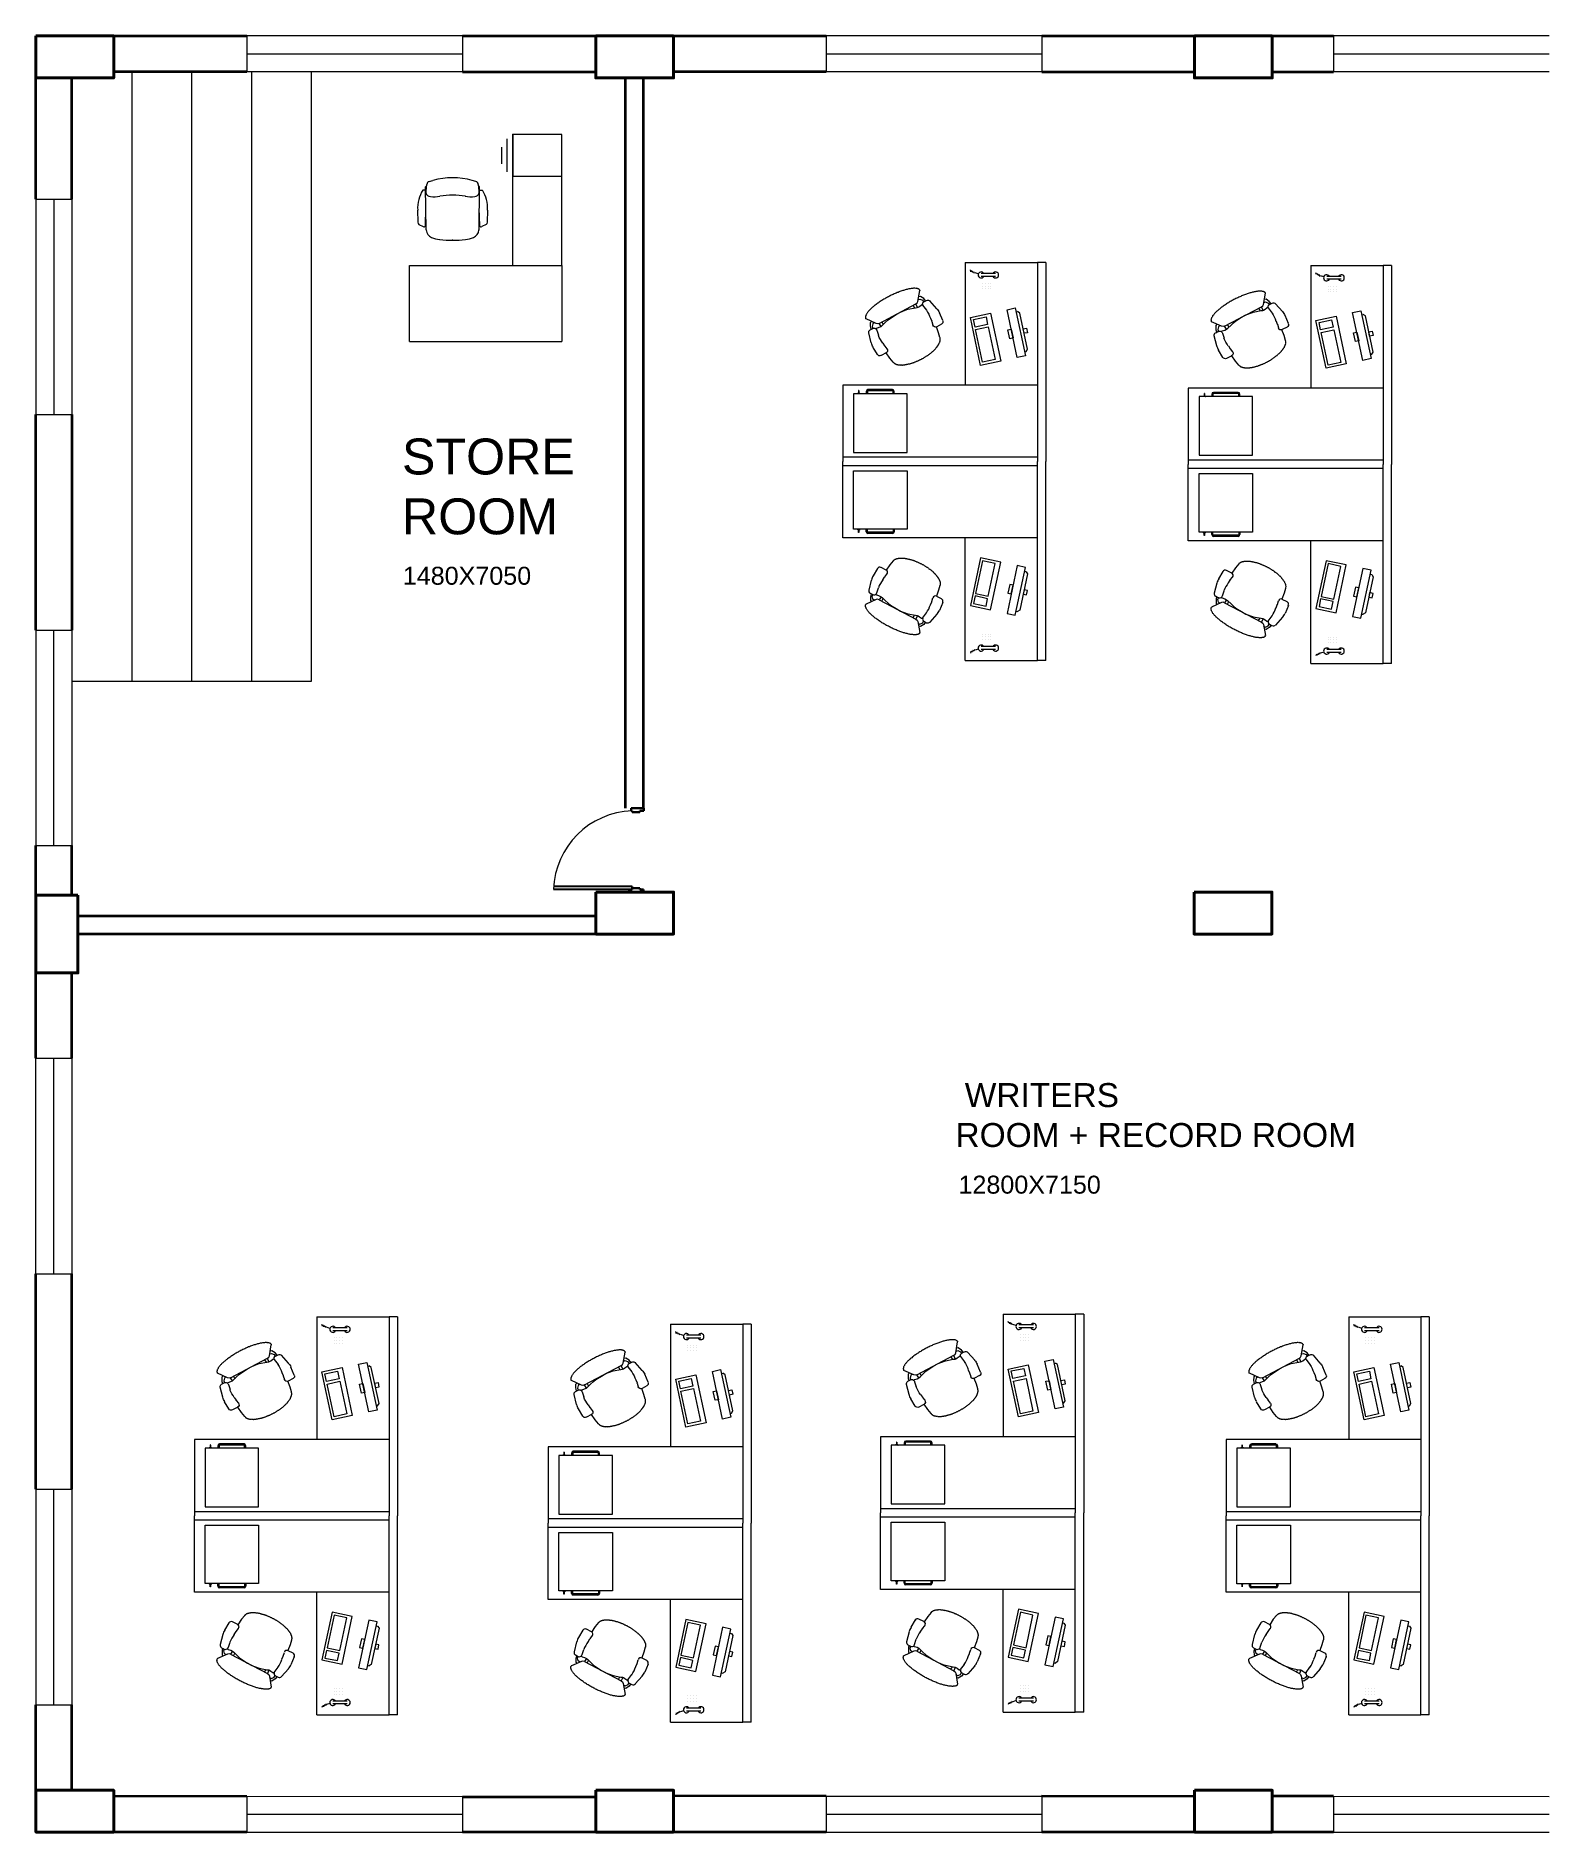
# Model space of a CAD drawing. Header units: millimetres. Extents: x 3079 to 579737, y 1565 to 1161826.
# Drawn here: x 73095 to 85732, y 183555 to 198555 of the extents above; entities that cross this region are included whole.
import ezdxf

# ---------------------------------------------------------------- set-up
doc = ezdxf.new("R2010")
doc.units = ezdxf.units.MM
for name, color, linetype, lineweight in [('1', 7, 'Continuous', 35), ('A_COL', 250, 'Continuous', 40), ('A_ELE1', 250, 'Continuous', 20), ('A_WIN-DOR', 250, 'Continuous', 30), ('IG-Area', 250, 'Continuous', 30), ('SILL', 251, 'Continuous', 18), ('WINDOW', 252, 'Continuous', 15)]:
    doc.layers.add(name, color=color, linetype=linetype, lineweight=lineweight)
doc.layers.add('FURNITURE', color=253, linetype='Continuous', lineweight=5, transparency=0.05)
doc.styles.get("Standard").update_dxf_attribs({"font": 'arial.ttf'})

msp = doc.modelspace()

# ---------------------------------------------------------------- texts
at = {"layer": 'IG-Area', "attachment_point": 1}
for s, insert, char_height in [('STORE \\PROOM', (76152, 195193), 300), ('1480X7050', (76159, 194122), 150), (' WRITERS \\PROOM + RECORD ROOM', (80775, 189810), 200), ('12800X7150', (80800, 189037), 150)]:
    msp.add_mtext_dynamic_manual_height_columns(s, width=38356.19, gutter_width=12.5, heights=[0], dxfattribs=dict(at, insert=insert, char_height=char_height))

# ---------------------------------------------------------------- blocks, each defined once
blk = doc.blocks.new('AP00XXXX$0$A$C53421247')
at = {"color": 0}
for p, q in [((73, 477), (80, 503)), ((80, 503), (99, 534)), ((82, 595), (83, 598)), ((82, 593), (82, 595)), ((140, 501), (82, 587)), ((83, 598), (85, 600)), ((85, 600), (87, 604)), ((87, 604), (90, 607)), ((90, 607), (92, 609)), ((92, 609), (95, 612)), ((95, 612), (99, 614)), ((113, 514), (95, 493)), ((99, 614), (103, 617)), ((99, 534), (115, 538)), ((103, 617), (106, 619)), ((106, 619), (111, 621)), ((111, 621), (115, 624)), ((127, 514), (113, 514)), ((115, 624), (120, 626)), ((120, 626), (126, 628)), ((126, 628), (132, 630)), ((134, 510), (127, 514)), ((132, 630), (137, 632)), ((137, 632), (144, 634)), ((151, 491), (140, 501)), ((144, 634), (149, 636)), ((149, 636), (157, 638)), ((157, 638), (163, 639)), ((163, 639), (170, 641)), ((170, 641), (178, 643)), ((178, 643), (186, 644)), ((186, 644), (194, 646)), ((194, 646), (202, 647)), ((202, 647), (210, 648)), ((210, 648), (219, 649)), ((219, 649), (227, 650)), ((227, 650), (236, 651)), ((236, 651), (245, 652)), ((245, 652), (254, 652)), ((254, 652), (263, 653)), ((263, 653), (273, 653)), ((273, 653), (282, 654)), ((282, 654), (292, 654)), ((292, 654), (302, 654)), ((302, 654), (311, 654)), ((311, 654), (321, 654)), ((321, 654), (331, 654)), ((331, 654), (341, 654)), ((341, 654), (351, 653)), ((351, 653), (361, 653)), ((361, 653), (371, 652)), ((371, 652), (381, 652)), ((381, 652), (390, 651)), ((390, 651), (401, 650)), ((401, 650), (410, 649)), ((410, 649), (420, 648)), ((420, 648), (430, 646)), ((430, 646), (439, 646)), ((439, 646), (449, 644)), ((449, 644), (458, 642)), ((458, 642), (468, 641)), ((468, 641), (477, 639)), ((477, 639), (486, 637)), ((486, 637), (495, 636)), ((495, 636), (504, 634)), ((504, 634), (513, 632)), ((513, 632), (520, 630)), ((520, 630), (529, 627)), ((529, 627), (537, 625)), ((537, 625), (545, 623)), ((545, 623), (552, 620)), ((552, 620), (559, 618)), ((559, 618), (566, 616)), ((566, 616), (573, 614)), ((573, 614), (580, 611)), ((576, 474), (643, 549)), ((580, 611), (586, 608)), ((586, 608), (592, 605)), ((592, 605), (597, 603)), ((597, 603), (603, 600)), ((603, 600), (608, 597)), ((618, 502), (606, 508)), ((608, 597), (613, 595)), ((613, 595), (617, 591)), ((617, 591), (621, 588)), ((633, 471), (618, 502)), ((621, 588), (625, 586)), ((625, 586), (629, 582)), ((629, 582), (632, 580)), ((632, 580), (635, 576)), ((635, 576), (637, 574)), ((637, 574), (639, 571)), ((639, 571), (641, 568)), ((641, 568), (642, 565)), ((642, 565), (643, 562)), ((643, 562), (644, 559)), ((644, 559), (645, 556)), ((645, 556), (645, 553)), ((7, 368), (36, 460)), ((90, 476), (63, 478)), ((95, 493), (93, 475)), ((113, 453), (100, 394)), ((120, 459), (111, 457)), ((123, 459), (120, 459)), ((145, 454), (123, 459)), ((160, 452), (145, 454)), ((165, 488), (151, 491)), ((168, 452), (160, 452)), ((166, 452), (165, 488)), ((550, 463), (165, 488)), ((184, 457), (168, 452)), ((255, 473), (184, 457)), ((195, 486), (192, 459)), ((264, 474), (255, 473)), ((327, 478), (264, 474)), ((373, 474), (327, 478)), ((434, 465), (373, 474)), ((461, 459), (434, 465)), ((496, 446), (461, 459)), ((529, 434), (496, 446)), ((520, 465), (518, 438)), ((545, 430), (529, 434)), ((545, 430), (550, 463)), ((564, 429), (545, 430)), ((550, 463), (564, 465)), ((564, 465), (576, 474)), ((588, 432), (564, 429)), ((585, 483), (591, 485)), ((591, 432), (588, 432)), ((591, 485), (604, 482)), ((597, 428), (591, 432)), ((595, 413), (600, 364)), ((604, 482), (620, 461)), ((620, 461), (621, 444)), ((650, 442), (623, 444)), ((636, 460), (633, 471)), ((638, 443), (636, 460)), ((690, 327), (673, 421)), ((2, 245), (0, 325)), ((26, 220), (76, 217)), ((83, 159), (80, 217)), ((97, 312), (98, 282)), ((98, 280), (103, 245)), ((588, 250), (580, 218)), ((593, 282), (588, 252)), ((590, 128), (600, 187)), ((602, 186), (655, 183)), ((682, 205), (691, 283)), ((90, 114), (83, 159)), ((90, 111), (90, 114)), ((90, 110), (90, 111)), ((91, 107), (90, 110)), ((92, 105), (91, 107)), ((92, 102), (92, 105)), ((93, 100), (92, 102)), ((94, 98), (93, 100)), ((95, 96), (94, 98)), ((96, 93), (95, 96)), ((97, 91), (96, 93)), ((99, 89), (97, 91)), ((100, 87), (99, 89)), ((101, 84), (100, 87)), ((103, 82), (101, 84)), ((105, 80), (103, 82)), ((107, 78), (105, 80)), ((109, 76), (107, 78)), ((111, 73), (109, 76)), ((113, 72), (111, 73)), ((116, 69), (113, 72)), ((118, 67), (116, 69)), ((120, 65), (118, 67)), ((123, 63), (120, 65)), ((125, 60), (123, 63)), ((128, 59), (125, 60)), ((132, 57), (128, 59)), ((135, 54), (132, 57)), ((138, 53), (135, 54)), ((141, 51), (138, 53)), ((144, 49), (141, 51)), ((148, 47), (144, 49)), ((151, 45), (148, 47)), ((155, 44), (151, 45)), ((158, 42), (155, 44)), ((162, 40), (158, 42)), ((165, 38), (162, 40)), ((169, 36), (165, 38)), ((173, 34), (169, 36)), ((178, 33), (173, 34)), ((182, 31), (178, 33)), ((186, 30), (182, 31)), ((190, 28), (186, 30)), ((194, 27), (190, 28)), ((199, 25), (194, 27)), ((204, 24), (199, 25)), ((207, 22), (204, 24)), ((212, 21), (207, 22)), ((217, 19), (212, 21)), ((221, 18), (217, 19)), ((226, 17), (221, 18)), ((231, 16), (226, 17)), ((236, 15), (231, 16)), ((241, 14), (236, 15)), ((246, 13), (241, 14)), ((250, 11), (246, 13)), ((256, 10), (250, 11)), ((261, 9), (256, 10)), ((266, 8), (261, 9)), ((271, 8), (266, 8)), ((276, 7), (271, 8)), ((281, 6), (276, 7)), ((287, 5), (281, 6)), ((291, 4), (287, 5)), ((297, 4), (291, 4)), ((302, 4), (297, 4)), ((307, 2), (302, 4)), ((313, 2), (307, 2)), ((318, 2), (313, 2)), ((323, 1), (318, 2)), ((328, 1), (323, 1)), ((334, 1), (328, 1)), ((339, 1), (334, 1)), ((344, 0), (339, 1)), ((350, 1), (344, 0)), ((356, 0), (350, 1)), ((360, 0), (356, 0)), ((366, 0), (360, 0)), ((371, 0), (366, 0)), ((376, 1), (371, 0)), ((382, 0), (376, 1)), ((387, 1), (382, 0)), ((392, 1), (387, 1)), ((397, 1), (392, 1)), ((402, 1), (397, 1)), ((407, 2), (402, 1)), ((412, 2), (407, 2)), ((417, 3), (412, 2)), ((423, 3), (417, 3)), ((427, 4), (423, 3)), ((432, 4), (427, 4)), ((437, 6), (432, 4)), ((442, 6), (437, 6)), ((447, 7), (442, 6)), ((451, 8), (447, 7)), ((455, 9), (451, 8)), ((460, 9), (455, 9)), ((465, 10), (460, 9)), ((469, 12), (465, 10)), ((474, 12), (469, 12)), ((478, 13), (474, 12)), ((482, 15), (478, 13)), ((486, 16), (482, 15)), ((490, 17), (486, 16)), ((494, 18), (490, 17)), ((498, 19), (494, 18)), ((502, 21), (498, 19)), ((506, 22), (502, 21)), ((510, 23), (506, 22)), ((514, 25), (510, 23)), ((517, 27), (514, 25)), ((520, 28), (517, 27)), ((524, 30), (520, 28)), ((528, 31), (524, 30)), ((530, 33), (528, 31)), ((533, 35), (530, 33)), ((537, 36), (533, 35)), ((539, 38), (537, 36)), ((542, 40), (539, 38)), ((545, 42), (542, 40)), ((547, 43), (545, 42)), ((550, 46), (547, 43)), ((552, 47), (550, 46)), ((555, 49), (552, 47)), ((557, 51), (555, 49)), ((559, 53), (557, 51)), ((561, 55), (559, 53)), ((563, 57), (561, 55)), ((565, 59), (563, 57)), ((567, 61), (565, 59)), ((568, 63), (567, 61)), ((569, 65), (568, 63)), ((571, 67), (569, 65)), ((572, 70), (571, 67)), ((573, 71), (572, 70)), ((574, 74), (573, 71)), ((575, 76), (574, 74)), ((576, 78), (575, 76)), ((577, 81), (576, 78)), ((577, 82), (590, 128)), ((577, 82), (577, 81))]:
    blk.add_line(p, q, dxfattribs=at)
for centre, radius, start, end in [((88, 591), 6.35, 164.3929, 214.029), ((638, 553), 6.35, 318.2555, 357.1149), ((153, 324), 152, 163.1174, 179.4456), ((60, 452), 25.4, 85.1777, 163.418), ((87, 451), 25.4, 6.3757, 85.1777), ((446, 342), 350, 171.2066, 184.7536), ((251, 353), 350, 348.2663, 1.8132), ((620, 418), 25.4, 85.208, 169.2349), ((620, 418), 25.4, 169.2349, 190.8913), ((648, 417), 25.4, 9.9024, 85.208), ((28, 245), 25.4, 180.1777, 266.5099), ((78, 242), 25.4, 266.5099, 4.8356), ((124, 283), 25.4, 182.6801, 187.8199), ((604, 212), 25.4, 165.2, 266.5099), ((563, 256), 25.4, 345.2, 350.3398), ((657, 209), 25.4, 266.5099, 353.5743), ((539, 300), 152, 353.5743, 9.9024)]:
    blk.add_arc(centre, radius, start, end, dxfattribs=at)

# ---------------------------------------------------------------- linework, layer by layer
at = {"layer": '1'}
for p, q in [((73095, 197193), (73095, 198555)), ((73745, 198555), (74857, 198555)), ((76657, 198555), (79695, 198555)), ((81495, 198555), (83932, 198555)), ((73395, 197193), (73395, 198205)), ((74857, 198255), (73745, 198255)), ((76657, 198255), (77770, 198255)), ((78020, 192105), (78020, 198205)), ((78170, 192105), (78170, 198205)), ((79695, 198255), (78420, 198255)), ((81495, 198255), (82770, 198255)), ((83420, 198255), (83932, 198255)), ((73095, 193593), (73095, 195393)), ((73395, 195393), (73395, 193593)), ((73095, 190018), (73095, 191793)), ((73395, 191380), (73395, 191793)), ((77770, 191205), (73445, 191205)), ((77770, 191055), (73445, 191055)), ((83093, 191055), (83095, 191055)), ((83093, 191055), (83093, 191055)), ((73395, 190018), (73395, 190730)), ((73095, 186418), (73095, 188218)), ((73395, 186418), (73395, 188218)), ((73095, 183555), (73095, 184618)), ((73395, 183905), (73395, 184618)), ((74857, 183852), (73745, 183854)), ((77770, 183846), (76657, 183848)), ((79695, 183855), (78420, 183858)), ((82769, 183853), (81494, 183855)), ((83932, 183855), (83420, 183856)), ((74857, 183555), (73095, 183555)), ((79695, 183555), (76657, 183555)), ((83932, 183555), (81495, 183555))]:
    msp.add_line(p, q, dxfattribs=at)
at = {"layer": 'A_COL'}
for points in [[(73095, 198555), (73095, 198205), (73745, 198205), (73745, 198555)], [(77770, 198555), (77770, 198205), (78420, 198205), (78420, 198555)], [(82770, 198555), (82770, 198205), (83420, 198205), (83420, 198555)], [(77770, 191405), (77770, 191055), (78420, 191055), (78420, 191405)], [(82768, 191405), (82768, 191055), (83418, 191055), (83418, 191405)], [(73445, 191380), (73095, 191380), (73095, 190730), (73445, 190730)], [(73095, 183905), (73095, 183555), (73745, 183555), (73745, 183905)], [(77770, 183905), (77770, 183555), (78420, 183555), (78420, 183905)], [(82770, 183905), (82770, 183555), (83420, 183555), (83420, 183905)]]:
    msp.add_lwpolyline(points, close=True, dxfattribs=at)
at = {"layer": 'A_ELE1', "transparency": 33554687}
msp.add_arc((78094, 191407), 676, 91.622, 178.1378, dxfattribs=at)
at = {"layer": 'A_WIN-DOR', "transparency": 33554687}
for p, q in [((78066, 192083), (78066, 192105)), ((78075, 192083), (78066, 192083)), ((78139, 192073), (78075, 192073)), ((78171, 192083), (78139, 192083)), ((78139, 192083), (78139, 192073)), ((78074, 191453), (77419, 191455)), ((78074, 191428), (77419, 191429)), ((78065, 191428), (78042, 191428)), ((78065, 191428), (78065, 191405)), ((78065, 191405), (78170, 191405)), ((78138, 191437), (78074, 191437)), ((78138, 191428), (78138, 191437)), ((78170, 191428), (78138, 191428))]:
    msp.add_line(p, q, dxfattribs=at)
at = {"layer": 'A_WIN-DOR'}
for p, q in [((78066, 192105), (78171, 192105)), ((78171, 192105), (78171, 192083)), ((78170, 191428), (78170, 191405))]:
    msp.add_line(p, q, dxfattribs=at)
at = {"layer": 'A_WIN-DOR', "transparency": 33554687}
for points in [[(78075, 192083), (78075, 192073)], [(78074, 191428), (78074, 191453)]]:
    msp.add_lwpolyline(points, dxfattribs=at)
at = {"layer": 'FURNITURE'}
for p, q in [((73895, 198255), (73895, 193164)), ((74395, 198255), (74395, 193164)), ((74895, 198255), (74895, 193164)), ((75395, 198255), (75395, 193164)), ((77078, 196639), (77078, 197731)), ((77078, 197731), (77078, 197385)), ((77488, 197731), (77078, 197731)), ((77488, 197731), (77078, 197731)), ((77488, 196639), (77488, 197731)), ((76986, 197488), (76986, 197627)), ((77032, 197419), (77032, 197696)), ((76349, 197268), (76326, 197268)), ((76349, 197296), (76359, 197306)), ((76354, 196934), (76349, 197296)), ((76350, 197234), (76359, 197314)), ((76379, 197339), (76410, 197349)), ((76770, 197339), (76739, 197349)), ((76800, 197234), (76790, 197314)), ((76800, 197296), (76791, 197306)), ((76796, 196934), (76800, 197296)), ((76800, 197268), (76823, 197268)), ((77078, 197385), (77488, 197385)), ((76283, 197101), (76284, 196999)), ((76348, 196972), (76351, 197114)), ((76801, 196972), (76798, 197114)), ((76866, 197101), (76865, 196999)), ((76293, 196981), (76329, 196964)), ((76856, 196981), (76820, 196964)), ((80857, 196662), (81459, 196662)), ((80857, 196662), (80857, 195638)), ((81459, 196662), (81459, 195001)), ((81530, 196662), (81459, 196662)), ((81530, 196662), (81530, 195001)), ((81530, 196662), (81530, 195001)), ((76214, 196639), (77488, 196639)), ((76214, 196003), (76214, 196639)), ((77488, 196639), (77488, 196003)), ((80904, 196586), (80899, 196601)), ((80914, 196581), (80909, 196596)), ((80923, 196576), (80918, 196591)), ((80933, 196572), (80928, 196586)), ((80965, 196568), (80938, 196576)), ((81110, 196571), (80989, 196571)), ((81110, 196547), (80989, 196547)), ((83743, 196638), (84346, 196638)), ((83743, 196638), (83743, 195614)), ((83790, 196562), (83785, 196576)), ((83800, 196557), (83795, 196572)), ((83809, 196552), (83805, 196567)), ((83819, 196547), (83814, 196562)), ((83852, 196543), (83824, 196552)), ((83997, 196547), (83875, 196547)), ((83997, 196523), (83875, 196523)), ((84346, 196638), (84346, 194977)), ((84416, 196638), (84346, 196638)), ((84416, 196638), (84416, 194977)), ((84416, 196638), (84416, 194977)), ((81001, 196488), (81001, 196488)), ((81001, 196466), (81001, 196466)), ((81001, 196443), (81001, 196443)), ((81024, 196488), (81024, 196488)), ((81024, 196466), (81024, 196466)), ((81024, 196443), (81024, 196443)), ((81047, 196488), (81047, 196488)), ((81047, 196466), (81047, 196466)), ((81047, 196443), (81047, 196443)), ((81069, 196488), (81069, 196488)), ((81069, 196466), (81069, 196466)), ((81069, 196443), (81069, 196443)), ((83887, 196464), (83887, 196464)), ((83887, 196441), (83887, 196441)), ((83887, 196419), (83887, 196419)), ((83910, 196464), (83910, 196464)), ((83910, 196441), (83910, 196441)), ((83910, 196419), (83910, 196419)), ((83933, 196464), (83933, 196464)), ((83933, 196441), (83933, 196441)), ((83933, 196419), (83933, 196419)), ((83956, 196464), (83956, 196464)), ((83956, 196441), (83956, 196441)), ((83956, 196419), (83956, 196419)), ((80899, 196203), (81067, 196239)), ((80985, 195804), (80899, 196203)), ((80925, 196187), (81030, 196209)), ((81030, 196209), (81043, 196146)), ((81067, 196239), (81153, 195840)), ((81282, 196250), (81294, 196253)), ((81312, 196241), (81294, 196253)), ((81377, 195939), (81312, 196241)), ((83785, 196179), (83953, 196215)), ((83953, 196215), (84039, 195816)), ((84168, 196226), (84180, 196229)), ((84198, 196217), (84180, 196229)), ((84263, 195914), (84198, 196217)), ((80938, 196124), (80925, 196187)), ((81043, 196146), (80938, 196124)), ((80943, 196103), (81048, 196125)), ((81001, 195830), (80943, 196103)), ((81048, 196125), (81106, 195852)), ((83871, 195780), (83785, 196179)), ((83811, 196163), (83916, 196185)), ((83824, 196100), (83811, 196163)), ((83929, 196122), (83824, 196100)), ((83829, 196079), (83934, 196101)), ((83887, 195806), (83829, 196079)), ((83916, 196185), (83929, 196122)), ((83934, 196101), (83992, 195828)), ((76214, 196003), (77488, 196003)), ((81353, 195918), (81365, 195921)), ((81365, 195921), (81377, 195939)), ((84251, 195897), (84263, 195914)), ((81153, 195840), (80985, 195804)), ((81106, 195852), (81001, 195830)), ((84039, 195816), (83871, 195780)), ((83992, 195828), (83887, 195806)), ((84239, 195894), (84251, 195897)), ((81459, 195638), (79833, 195638)), ((79833, 195638), (79833, 195001)), ((80249, 195602), (80044, 195602)), ((84346, 195614), (82719, 195614)), ((82719, 195614), (82719, 194977)), ((79957, 195568), (79955, 195567)), ((79955, 195567), (79955, 195567)), ((79979, 195567), (79955, 195567)), ((79979, 195567), (79955, 195567)), ((79977, 195568), (79957, 195568)), ((79958, 195569), (79958, 195568)), ((79976, 195569), (79958, 195569)), ((79968, 195594), (79966, 195594)), ((79966, 195594), (79966, 195591)), ((79966, 195593), (79966, 195591)), ((79966, 195593), (79966, 195593)), ((79966, 195591), (79966, 195578)), ((79966, 195591), (79966, 195578)), ((79968, 195591), (79966, 195591)), ((79968, 195586), (79966, 195586)), ((79966, 195585), (79966, 195585)), ((79966, 195578), (79966, 195576)), ((79966, 195578), (79966, 195575)), ((79966, 195576), (79966, 195576)), ((79968, 195575), (79966, 195575)), ((79966, 195575), (79966, 195574)), ((79966, 195574), (79966, 195570)), ((79968, 195591), (79968, 195594)), ((79968, 195593), (79968, 195591)), ((79968, 195593), (79968, 195593)), ((79968, 195591), (79968, 195578)), ((79968, 195578), (79968, 195591)), ((79968, 195585), (79968, 195585)), ((79968, 195578), (79968, 195576)), ((79968, 195575), (79968, 195578)), ((79968, 195576), (79968, 195576)), ((79968, 195574), (79968, 195575)), ((79968, 195570), (79968, 195574)), ((79976, 195569), (79976, 195568)), ((79977, 195568), (79979, 195567)), ((79979, 195567), (79979, 195567)), ((80029, 195587), (80029, 195567)), ((80029, 195567), (80029, 195567)), ((80039, 195587), (80039, 195567)), ((80039, 195567), (80039, 195567)), ((80249, 195592), (80044, 195592)), ((80254, 195567), (80254, 195587)), ((80254, 195567), (80254, 195567)), ((80264, 195567), (80264, 195587)), ((80264, 195567), (80264, 195567)), ((82844, 195544), (82841, 195543)), ((82841, 195543), (82841, 195543)), ((82865, 195543), (82841, 195543)), ((82865, 195543), (82841, 195543)), ((82844, 195545), (82844, 195544)), ((82862, 195545), (82844, 195545)), ((82863, 195544), (82844, 195544)), ((82854, 195569), (82852, 195569)), ((82852, 195569), (82852, 195566)), ((82852, 195568), (82852, 195566)), ((82852, 195568), (82852, 195568)), ((82854, 195567), (82852, 195567)), ((82852, 195566), (82852, 195553)), ((82852, 195566), (82852, 195553)), ((82854, 195562), (82852, 195562)), ((82852, 195561), (82852, 195561)), ((82852, 195553), (82852, 195551)), ((82852, 195553), (82852, 195550)), ((82852, 195551), (82852, 195551)), ((82852, 195550), (82852, 195545)), ((82854, 195550), (82852, 195550)), ((82852, 195550), (82852, 195550)), ((82854, 195566), (82854, 195569)), ((82854, 195568), (82854, 195566)), ((82854, 195568), (82854, 195568)), ((82854, 195566), (82854, 195553)), ((82854, 195553), (82854, 195566)), ((82854, 195561), (82854, 195561)), ((82854, 195553), (82854, 195551)), ((82854, 195550), (82854, 195553)), ((82854, 195551), (82854, 195551)), ((82854, 195545), (82854, 195550)), ((82854, 195550), (82854, 195550)), ((82862, 195545), (82862, 195544)), ((82863, 195544), (82865, 195543)), ((82865, 195543), (82865, 195543)), ((82915, 195563), (82915, 195543)), ((82915, 195543), (82915, 195543)), ((82925, 195563), (82925, 195543)), ((82925, 195543), (82925, 195543)), ((83135, 195578), (82930, 195578)), ((83135, 195568), (82930, 195568)), ((83140, 195543), (83140, 195563)), ((83140, 195543), (83140, 195543)), ((83150, 195543), (83150, 195563)), ((83150, 195543), (83150, 195543)), ((81459, 195036), (79833, 195036)), ((79833, 194363), (79833, 195001)), ((81459, 193340), (81459, 195001)), ((81459, 193340), (81459, 195001)), ((81530, 193340), (81530, 195001)), ((81530, 193340), (81530, 195001)), ((81530, 193340), (81530, 195001)), ((84346, 195012), (82719, 195012)), ((81459, 194966), (79833, 194966)), ((82719, 194339), (82719, 194977)), ((84346, 194942), (82719, 194942)), ((84346, 193315), (84346, 194977)), ((84346, 193315), (84346, 194977)), ((84416, 193315), (84416, 194977)), ((84416, 193315), (84416, 194977)), ((84416, 193315), (84416, 194977)), ((79955, 194435), (79955, 194434)), ((79979, 194435), (79955, 194435)), ((79957, 194433), (79955, 194434)), ((79979, 194434), (79955, 194434)), ((79977, 194433), (79957, 194433)), ((79958, 194433), (79958, 194433)), ((79976, 194433), (79958, 194433)), ((79966, 194428), (79966, 194432)), ((79966, 194427), (79966, 194428)), ((79966, 194424), (79966, 194427)), ((79968, 194427), (79966, 194427)), ((79966, 194424), (79966, 194426)), ((79966, 194426), (79966, 194426)), ((79966, 194411), (79966, 194424)), ((79966, 194411), (79966, 194424)), ((79966, 194417), (79966, 194417)), ((79968, 194416), (79966, 194416)), ((79968, 194411), (79966, 194411)), ((79966, 194409), (79966, 194411)), ((79966, 194408), (79966, 194411)), ((79966, 194409), (79966, 194409)), ((79968, 194408), (79966, 194408)), ((79968, 194432), (79968, 194428)), ((79968, 194428), (79968, 194427)), ((79968, 194427), (79968, 194424)), ((79968, 194424), (79968, 194426)), ((79968, 194426), (79968, 194426)), ((79968, 194411), (79968, 194424)), ((79968, 194424), (79968, 194411)), ((79968, 194417), (79968, 194417)), ((79968, 194409), (79968, 194411)), ((79968, 194411), (79968, 194408)), ((79968, 194409), (79968, 194409)), ((79976, 194433), (79976, 194433)), ((79977, 194433), (79979, 194434)), ((79979, 194435), (79979, 194434)), ((80029, 194415), (80029, 194435)), ((80029, 194435), (80029, 194435)), ((80039, 194415), (80039, 194435)), ((80039, 194435), (80039, 194435)), ((80249, 194410), (80044, 194410)), ((80254, 194435), (80254, 194415)), ((80254, 194435), (80254, 194435)), ((80264, 194435), (80264, 194415)), ((80264, 194435), (80264, 194435)), ((82841, 194411), (82841, 194410)), ((82865, 194411), (82841, 194411)), ((82844, 194409), (82841, 194410)), ((82865, 194410), (82841, 194410)), ((82844, 194409), (82844, 194409)), ((82862, 194409), (82844, 194409)), ((82863, 194409), (82844, 194409)), ((82852, 194404), (82852, 194408)), ((82852, 194403), (82852, 194404)), ((82852, 194400), (82852, 194403)), ((82854, 194403), (82852, 194403)), ((82852, 194400), (82852, 194402)), ((82852, 194402), (82852, 194402)), ((82854, 194408), (82854, 194404)), ((82854, 194404), (82854, 194403)), ((82854, 194403), (82854, 194400)), ((82854, 194400), (82854, 194402)), ((82854, 194402), (82854, 194402)), ((82862, 194409), (82862, 194409)), ((82863, 194409), (82865, 194410)), ((82865, 194411), (82865, 194410)), ((82915, 194391), (82915, 194411)), ((82915, 194411), (82915, 194411)), ((82925, 194391), (82925, 194411)), ((82925, 194411), (82925, 194411)), ((83140, 194411), (83140, 194391)), ((83140, 194411), (83140, 194411)), ((83150, 194411), (83150, 194391)), ((83150, 194411), (83150, 194411)), ((81459, 194363), (79833, 194363)), ((80249, 194400), (80044, 194400)), ((80857, 193340), (80857, 194363)), ((84346, 194339), (82719, 194339)), ((82852, 194387), (82852, 194400)), ((82852, 194387), (82852, 194400)), ((82852, 194393), (82852, 194393)), ((82854, 194392), (82852, 194392)), ((82852, 194385), (82852, 194387)), ((82852, 194384), (82852, 194387)), ((82854, 194386), (82852, 194386)), ((82852, 194385), (82852, 194385)), ((82854, 194384), (82852, 194384)), ((82854, 194387), (82854, 194400)), ((82854, 194400), (82854, 194387)), ((82854, 194393), (82854, 194393)), ((82854, 194385), (82854, 194387)), ((82854, 194387), (82854, 194384)), ((82854, 194385), (82854, 194385)), ((83135, 194386), (82930, 194386)), ((83135, 194376), (82930, 194376)), ((83743, 193315), (83743, 194339)), ((80985, 194197), (80899, 193798)), ((81001, 194172), (80943, 193899)), ((81153, 194161), (80985, 194197)), ((81106, 194149), (81001, 194172)), ((81048, 193876), (81106, 194149)), ((81067, 193762), (81153, 194161)), ((83871, 194173), (83785, 193774)), ((83887, 194148), (83829, 193875)), ((84039, 194137), (83871, 194173)), ((83992, 194125), (83887, 194148)), ((83934, 193852), (83992, 194125)), ((83953, 193738), (84039, 194137)), ((81377, 194063), (81312, 193760)), ((81353, 194084), (81365, 194081)), ((81365, 194081), (81377, 194063)), ((84263, 194039), (84198, 193736)), ((84239, 194059), (84251, 194057)), ((84251, 194057), (84263, 194039)), ((80938, 193878), (80925, 193815)), ((80925, 193815), (81030, 193792)), ((81043, 193855), (80938, 193878)), ((80943, 193899), (81048, 193876)), ((81030, 193792), (81043, 193855)), ((83824, 193854), (83811, 193791)), ((83929, 193831), (83824, 193854)), ((83829, 193875), (83934, 193852)), ((83916, 193768), (83929, 193831)), ((80899, 193798), (81067, 193762)), ((81282, 193751), (81294, 193749)), ((81312, 193760), (81294, 193749)), ((83785, 193774), (83953, 193738)), ((83811, 193791), (83916, 193768)), ((84168, 193727), (84180, 193725)), ((84198, 193736), (84180, 193725)), ((81001, 193559), (81001, 193559)), ((81001, 193536), (81001, 193536)), ((81001, 193513), (81001, 193513)), ((81024, 193559), (81024, 193559)), ((81024, 193536), (81024, 193536)), ((81024, 193513), (81024, 193513)), ((81047, 193559), (81047, 193559)), ((81047, 193536), (81047, 193536)), ((81047, 193513), (81047, 193513)), ((81069, 193559), (81069, 193559)), ((81069, 193536), (81069, 193536)), ((81069, 193513), (81069, 193513)), ((83887, 193535), (83887, 193535)), ((83887, 193512), (83887, 193512)), ((83910, 193535), (83910, 193535)), ((83910, 193512), (83910, 193512)), ((83933, 193535), (83933, 193535)), ((83933, 193512), (83933, 193512)), ((83956, 193535), (83956, 193535)), ((83956, 193512), (83956, 193512)), ((80904, 193416), (80899, 193401)), ((80914, 193421), (80909, 193406)), ((80923, 193425), (80918, 193411)), ((80933, 193430), (80928, 193416)), ((80965, 193434), (80938, 193425)), ((81110, 193455), (80989, 193455)), ((81110, 193431), (80989, 193431)), ((83790, 193391), (83785, 193377)), ((83800, 193396), (83795, 193382)), ((83809, 193401), (83805, 193387)), ((83819, 193406), (83814, 193391)), ((83852, 193410), (83824, 193401)), ((83997, 193431), (83875, 193431)), ((83997, 193406), (83875, 193406)), ((83887, 193489), (83887, 193489)), ((83910, 193489), (83910, 193489)), ((83933, 193489), (83933, 193489)), ((83956, 193489), (83956, 193489)), ((80857, 193340), (81459, 193340)), ((81530, 193340), (81459, 193340)), ((83743, 193315), (84346, 193315)), ((84416, 193315), (84346, 193315)), ((75395, 193164), (73395, 193164)), ((75442, 187857), (76044, 187857)), ((75442, 187857), (75442, 186833)), ((76044, 187857), (76044, 186195)), ((76114, 187857), (76044, 187857)), ((76114, 187857), (76114, 186195)), ((76114, 187857), (76114, 186195)), ((81173, 187881), (81775, 187881)), ((81173, 187881), (81173, 186857)), ((81220, 187805), (81215, 187819)), ((81230, 187800), (81225, 187815)), ((81239, 187795), (81234, 187810)), ((81249, 187790), (81244, 187805)), ((81775, 187881), (81775, 186220)), ((81846, 187881), (81775, 187881)), ((81846, 187881), (81846, 186220)), ((81846, 187881), (81846, 186220)), ((84059, 187857), (84661, 187857)), ((84059, 187857), (84059, 186833)), ((84661, 187857), (84661, 186195)), ((84732, 187857), (84661, 187857)), ((84732, 187857), (84732, 186195)), ((84732, 187857), (84732, 186195)), ((75488, 187781), (75484, 187795)), ((75498, 187776), (75493, 187790)), ((75508, 187771), (75503, 187786)), ((75518, 187766), (75513, 187781)), ((75550, 187762), (75522, 187771)), ((75695, 187766), (75574, 187766)), ((75695, 187742), (75574, 187742)), ((75586, 187683), (75586, 187683)), ((75586, 187660), (75586, 187660)), ((75608, 187683), (75608, 187683)), ((75608, 187660), (75608, 187660)), ((75631, 187683), (75631, 187683)), ((75631, 187660), (75631, 187660)), ((75654, 187683), (75654, 187683)), ((75654, 187660), (75654, 187660)), ((78396, 187796), (78998, 187796)), ((78396, 187796), (78396, 186772)), ((78443, 187720), (78438, 187735)), ((78453, 187715), (78448, 187730)), ((78462, 187710), (78457, 187725)), ((78472, 187706), (78467, 187720)), ((78504, 187702), (78477, 187710)), ((78649, 187705), (78528, 187705)), ((78649, 187681), (78528, 187681)), ((78998, 187796), (78998, 186135)), ((79069, 187796), (78998, 187796)), ((79069, 187796), (79069, 186135)), ((79069, 187796), (79069, 186135)), ((81281, 187786), (81254, 187795)), ((81426, 187790), (81305, 187790)), ((81426, 187766), (81305, 187766)), ((81317, 187707), (81317, 187707)), ((81317, 187684), (81317, 187684)), ((81317, 187662), (81317, 187662)), ((81340, 187707), (81340, 187707)), ((81340, 187684), (81340, 187684)), ((81340, 187662), (81340, 187662)), ((81363, 187707), (81363, 187707)), ((81363, 187684), (81363, 187684)), ((81363, 187662), (81363, 187662)), ((81385, 187707), (81385, 187707)), ((81385, 187684), (81385, 187684)), ((81385, 187662), (81385, 187662)), ((84106, 187781), (84101, 187795)), ((84116, 187776), (84111, 187790)), ((84125, 187771), (84121, 187785)), ((84135, 187766), (84130, 187781)), ((84168, 187762), (84140, 187771)), ((84313, 187766), (84191, 187766)), ((84313, 187741), (84191, 187741)), ((84203, 187683), (84203, 187683)), ((84203, 187660), (84203, 187660)), ((84226, 187683), (84226, 187683)), ((84226, 187660), (84226, 187660)), ((84249, 187683), (84249, 187683)), ((84249, 187660), (84249, 187660)), ((84272, 187683), (84272, 187683)), ((84272, 187660), (84272, 187660)), ((75586, 187638), (75586, 187638)), ((75608, 187638), (75608, 187638)), ((75631, 187638), (75631, 187638)), ((75654, 187638), (75654, 187638)), ((78540, 187622), (78540, 187622)), ((78540, 187600), (78540, 187600)), ((78540, 187577), (78540, 187577)), ((78563, 187622), (78563, 187622)), ((78563, 187600), (78563, 187600)), ((78563, 187577), (78563, 187577)), ((78586, 187622), (78586, 187622)), ((78586, 187600), (78586, 187600)), ((78586, 187577), (78586, 187577)), ((78608, 187622), (78608, 187622)), ((78608, 187600), (78608, 187600)), ((78608, 187577), (78608, 187577)), ((84203, 187637), (84203, 187637)), ((84226, 187637), (84226, 187637)), ((84249, 187637), (84249, 187637)), ((84272, 187637), (84272, 187637)), ((75484, 187398), (75652, 187434)), ((75569, 186999), (75484, 187398)), ((75509, 187382), (75614, 187404)), ((75523, 187318), (75509, 187382)), ((75614, 187404), (75628, 187341)), ((75652, 187434), (75737, 187035)), ((75866, 187445), (75878, 187448)), ((75896, 187436), (75878, 187448)), ((75961, 187133), (75896, 187436)), ((78438, 187337), (78606, 187373)), ((78606, 187373), (78692, 186974)), ((78820, 187384), (78833, 187387)), ((78851, 187375), (78833, 187387)), ((78915, 187073), (78851, 187375)), ((81215, 187422), (81383, 187458)), ((81301, 187023), (81215, 187422)), ((81240, 187406), (81346, 187428)), ((81254, 187343), (81240, 187406)), ((81359, 187365), (81254, 187343)), ((81346, 187428), (81359, 187365)), ((81383, 187458), (81469, 187059)), ((81598, 187469), (81610, 187472)), ((81628, 187460), (81610, 187472)), ((81692, 187157), (81628, 187460)), ((84101, 187398), (84269, 187434)), ((84187, 186999), (84101, 187398)), ((84127, 187381), (84232, 187404)), ((84140, 187318), (84127, 187381)), ((84232, 187404), (84245, 187341)), ((84269, 187434), (84355, 187035)), ((84484, 187445), (84496, 187448)), ((84514, 187436), (84496, 187448)), ((84579, 187133), (84514, 187436)), ((75628, 187341), (75523, 187318)), ((75527, 187297), (75632, 187320)), ((75586, 187024), (75527, 187297)), ((75632, 187320), (75691, 187047)), ((78524, 186938), (78438, 187337)), ((78463, 187321), (78568, 187343)), ((78477, 187258), (78463, 187321)), ((78582, 187280), (78477, 187258)), ((78481, 187237), (78586, 187259)), ((78540, 186964), (78481, 187237)), ((78568, 187343), (78582, 187280)), ((78586, 187259), (78645, 186986)), ((81259, 187322), (81364, 187344)), ((81317, 187049), (81259, 187322)), ((81364, 187344), (81422, 187071)), ((84245, 187341), (84140, 187318)), ((84145, 187297), (84250, 187320)), ((84203, 187024), (84145, 187297)), ((84250, 187320), (84308, 187047)), ((75937, 187113), (75949, 187115)), ((75949, 187115), (75961, 187133)), ((78892, 187052), (78904, 187055)), ((78904, 187055), (78915, 187073)), ((81469, 187059), (81301, 187023)), ((81422, 187071), (81317, 187049)), ((81669, 187137), (81681, 187140)), ((81681, 187140), (81692, 187157)), ((84555, 187113), (84567, 187115)), ((84567, 187115), (84579, 187133)), ((75737, 187035), (75569, 186999)), ((75691, 187047), (75586, 187024)), ((78692, 186974), (78524, 186938)), ((78645, 186986), (78540, 186964)), ((84355, 187035), (84187, 186999)), ((84308, 187047), (84203, 187024)), ((76044, 186833), (74418, 186833)), ((74418, 186833), (74418, 186195)), ((74542, 186763), (74539, 186762)), ((74540, 186762), (74539, 186762)), ((74563, 186762), (74539, 186762)), ((74563, 186762), (74540, 186762)), ((74542, 186763), (74542, 186763)), ((74560, 186763), (74542, 186763)), ((74561, 186763), (74542, 186763)), ((74553, 186788), (74550, 186788)), ((74550, 186788), (74550, 186785)), ((74550, 186787), (74550, 186785)), ((74550, 186787), (74550, 186787)), ((74553, 186786), (74550, 186786)), ((74550, 186785), (74550, 186772)), ((74550, 186785), (74550, 186772)), ((74553, 186781), (74550, 186781)), ((74550, 186780), (74550, 186780)), ((74550, 186772), (74550, 186770)), ((74550, 186772), (74550, 186769)), ((74550, 186770), (74550, 186770)), ((74550, 186769), (74550, 186764)), ((74553, 186769), (74550, 186769)), ((74550, 186769), (74550, 186769)), ((74552, 186787), (74552, 186785)), ((74553, 186787), (74552, 186787)), ((74552, 186785), (74552, 186772)), ((74553, 186780), (74552, 186780)), ((74552, 186772), (74552, 186770)), ((74553, 186770), (74552, 186770)), ((74553, 186785), (74553, 186788)), ((74553, 186772), (74553, 186785)), ((74553, 186769), (74553, 186772)), ((74553, 186764), (74553, 186769)), ((74553, 186769), (74553, 186769)), ((74560, 186763), (74560, 186763)), ((74561, 186763), (74563, 186762)), ((74563, 186762), (74563, 186762)), ((74613, 186782), (74613, 186761)), ((74613, 186761), (74613, 186761)), ((74624, 186782), (74624, 186761)), ((74624, 186761), (74624, 186761)), ((74833, 186797), (74629, 186797)), ((74833, 186787), (74629, 186787)), ((74838, 186761), (74838, 186782)), ((74838, 186761), (74838, 186761)), ((74848, 186761), (74848, 186782)), ((74848, 186761), (74848, 186761)), ((78998, 186772), (77372, 186772)), ((77372, 186772), (77372, 186135)), ((81775, 186857), (80149, 186857)), ((80149, 186857), (80149, 186220)), ((80273, 186787), (80271, 186786)), ((80271, 186786), (80271, 186786)), ((80295, 186786), (80271, 186786)), ((80295, 186786), (80271, 186786)), ((80293, 186787), (80273, 186787)), ((80274, 186788), (80274, 186787)), ((80292, 186788), (80274, 186788)), ((80284, 186812), (80282, 186812)), ((80282, 186812), (80282, 186809)), ((80282, 186811), (80282, 186809)), ((80282, 186811), (80282, 186811)), ((80284, 186810), (80282, 186810)), ((80282, 186809), (80282, 186796)), ((80282, 186809), (80282, 186796)), ((80284, 186805), (80282, 186805)), ((80282, 186804), (80282, 186804)), ((80282, 186796), (80282, 186794)), ((80282, 186796), (80282, 186793)), ((80282, 186794), (80282, 186794)), ((80282, 186793), (80282, 186788)), ((80284, 186793), (80282, 186793)), ((80282, 186793), (80282, 186793)), ((80284, 186809), (80284, 186812)), ((80284, 186811), (80284, 186809)), ((80284, 186811), (80284, 186811)), ((80284, 186809), (80284, 186796)), ((80284, 186796), (80284, 186809)), ((80284, 186804), (80284, 186804)), ((80284, 186796), (80284, 186794)), ((80284, 186793), (80284, 186796)), ((80284, 186794), (80284, 186794)), ((80284, 186788), (80284, 186793)), ((80284, 186793), (80284, 186793)), ((80292, 186788), (80292, 186787)), ((80293, 186787), (80295, 186786)), ((80295, 186786), (80295, 186786)), ((80345, 186806), (80345, 186786)), ((80345, 186786), (80345, 186786)), ((80355, 186806), (80355, 186786)), ((80355, 186786), (80355, 186786)), ((80565, 186821), (80360, 186821)), ((80565, 186811), (80360, 186811)), ((80570, 186786), (80570, 186806)), ((80570, 186786), (80570, 186786)), ((80580, 186786), (80580, 186806)), ((80580, 186786), (80580, 186786)), ((84661, 186833), (83035, 186833)), ((83035, 186833), (83035, 186195)), ((83159, 186763), (83157, 186762)), ((83157, 186761), (83157, 186762)), ((83181, 186762), (83157, 186762)), ((83181, 186761), (83157, 186761)), ((83179, 186763), (83159, 186763)), ((83160, 186763), (83160, 186763)), ((83178, 186763), (83160, 186763)), ((83170, 186788), (83168, 186788)), ((83168, 186788), (83168, 186785)), ((83168, 186787), (83168, 186785)), ((83168, 186787), (83168, 186787)), ((83170, 186786), (83168, 186786)), ((83168, 186785), (83168, 186772)), ((83168, 186785), (83168, 186772)), ((83170, 186781), (83168, 186781)), ((83168, 186780), (83168, 186780)), ((83168, 186772), (83168, 186770)), ((83168, 186772), (83168, 186769)), ((83168, 186770), (83168, 186770)), ((83168, 186769), (83168, 186764)), ((83170, 186769), (83168, 186769)), ((83168, 186769), (83168, 186769)), ((83170, 186785), (83170, 186788)), ((83170, 186787), (83170, 186785)), ((83170, 186787), (83170, 186787)), ((83170, 186785), (83170, 186772)), ((83170, 186772), (83170, 186785)), ((83170, 186780), (83170, 186780)), ((83170, 186772), (83170, 186770)), ((83170, 186769), (83170, 186772)), ((83170, 186770), (83170, 186770)), ((83170, 186764), (83170, 186769)), ((83170, 186769), (83170, 186769)), ((83178, 186763), (83178, 186763)), ((83179, 186763), (83181, 186762)), ((83181, 186761), (83181, 186762)), ((83231, 186781), (83231, 186761)), ((83231, 186761), (83231, 186761)), ((83241, 186781), (83241, 186761)), ((83241, 186761), (83241, 186761)), ((83451, 186797), (83246, 186797)), ((83451, 186786), (83246, 186786)), ((83456, 186761), (83456, 186781)), ((83456, 186761), (83456, 186761)), ((83466, 186761), (83466, 186781)), ((83466, 186761), (83466, 186761)), ((77496, 186702), (77494, 186701)), ((77494, 186701), (77494, 186701)), ((77518, 186701), (77494, 186701)), ((77518, 186701), (77494, 186701)), ((77515, 186702), (77496, 186702)), ((77497, 186703), (77497, 186702)), ((77515, 186703), (77497, 186703)), ((77507, 186728), (77505, 186728)), ((77505, 186728), (77505, 186724)), ((77505, 186727), (77505, 186724)), ((77505, 186727), (77505, 186727)), ((77507, 186725), (77505, 186725)), ((77505, 186724), (77505, 186711)), ((77505, 186724), (77505, 186711)), ((77507, 186720), (77505, 186720)), ((77505, 186719), (77505, 186719)), ((77505, 186711), (77505, 186709)), ((77505, 186711), (77505, 186708)), ((77505, 186709), (77505, 186709)), ((77505, 186708), (77505, 186703)), ((77507, 186708), (77505, 186708)), ((77505, 186708), (77505, 186708)), ((77507, 186724), (77507, 186728)), ((77507, 186727), (77507, 186724)), ((77507, 186727), (77507, 186727)), ((77507, 186724), (77507, 186711)), ((77507, 186711), (77507, 186724)), ((77507, 186719), (77507, 186719)), ((77507, 186711), (77507, 186709)), ((77507, 186708), (77507, 186711)), ((77507, 186709), (77507, 186709)), ((77507, 186703), (77507, 186708)), ((77507, 186708), (77507, 186708)), ((77515, 186703), (77515, 186702)), ((77515, 186702), (77518, 186701)), ((77518, 186701), (77518, 186701)), ((77568, 186721), (77568, 186701)), ((77568, 186701), (77568, 186701)), ((77578, 186721), (77578, 186701)), ((77578, 186701), (77578, 186701)), ((77788, 186736), (77583, 186736)), ((77788, 186726), (77583, 186726)), ((77793, 186701), (77793, 186721)), ((77793, 186701), (77793, 186701)), ((77803, 186701), (77803, 186721)), ((77803, 186701), (77803, 186701)), ((76044, 186231), (74418, 186231)), ((74418, 185558), (74418, 186195)), ((76044, 186160), (74418, 186160)), ((76044, 184534), (76044, 186195)), ((76044, 184534), (76044, 186195)), ((76114, 184534), (76114, 186195)), ((76114, 184534), (76114, 186195)), ((76114, 184534), (76114, 186195)), ((78998, 186170), (77372, 186170)), ((81775, 186255), (80149, 186255)), ((80149, 185582), (80149, 186220)), ((81775, 186185), (80149, 186185)), ((81775, 184558), (81775, 186220)), ((81775, 184558), (81775, 186220)), ((81846, 184558), (81846, 186220)), ((81846, 184558), (81846, 186220)), ((81846, 184558), (81846, 186220)), ((84661, 186231), (83035, 186231)), ((83035, 185558), (83035, 186195)), ((84661, 186160), (83035, 186160)), ((84661, 184534), (84661, 186195)), ((84661, 184534), (84661, 186195)), ((84732, 184534), (84732, 186195)), ((84732, 184534), (84732, 186195)), ((84732, 184534), (84732, 186195)), ((77372, 185497), (77372, 186135)), ((78998, 186100), (77372, 186100)), ((78998, 184473), (78998, 186135)), ((78998, 184473), (78998, 186135)), ((79069, 184473), (79069, 186135)), ((79069, 184473), (79069, 186135)), ((79069, 184473), (79069, 186135)), ((76044, 185558), (74418, 185558)), ((74540, 185629), (74539, 185629)), ((74542, 185628), (74539, 185629)), ((74563, 185629), (74539, 185629)), ((74563, 185629), (74540, 185629)), ((74542, 185628), (74542, 185628)), ((74560, 185628), (74542, 185628)), ((74561, 185628), (74542, 185628)), ((74550, 185622), (74550, 185627)), ((74550, 185619), (74550, 185622)), ((74553, 185622), (74550, 185622)), ((74550, 185622), (74550, 185622)), ((74550, 185619), (74550, 185621)), ((74550, 185621), (74550, 185621)), ((74550, 185606), (74550, 185619)), ((74550, 185606), (74550, 185619)), ((74550, 185611), (74550, 185611)), ((74553, 185610), (74550, 185610)), ((74550, 185604), (74550, 185606)), ((74550, 185603), (74550, 185606)), ((74553, 185605), (74550, 185605)), ((74550, 185604), (74550, 185604)), ((74553, 185603), (74550, 185603)), ((74552, 185619), (74552, 185621)), ((74553, 185621), (74552, 185621)), ((74552, 185606), (74552, 185619)), ((74553, 185611), (74552, 185611)), ((74552, 185604), (74552, 185606)), ((74553, 185604), (74552, 185604)), ((74553, 185627), (74553, 185622)), ((74553, 185622), (74553, 185619)), ((74553, 185622), (74553, 185622)), ((74553, 185619), (74553, 185606)), ((74553, 185606), (74553, 185603)), ((74560, 185628), (74560, 185628)), ((74561, 185628), (74563, 185629)), ((74563, 185629), (74563, 185629)), ((74613, 185609), (74613, 185630)), ((74613, 185630), (74613, 185630)), ((74624, 185609), (74624, 185630)), ((74624, 185630), (74624, 185630)), ((74833, 185604), (74629, 185604)), ((74833, 185594), (74629, 185594)), ((74838, 185630), (74838, 185609)), ((74838, 185630), (74838, 185630)), ((74848, 185630), (74848, 185609)), ((74848, 185630), (74848, 185630)), ((75442, 184534), (75442, 185558)), ((77494, 185569), (77494, 185568)), ((77518, 185569), (77494, 185569)), ((77496, 185567), (77494, 185568)), ((77518, 185568), (77494, 185568)), ((77515, 185567), (77496, 185567)), ((77497, 185567), (77497, 185567)), ((77515, 185567), (77497, 185567)), ((77505, 185562), (77505, 185566)), ((77505, 185561), (77505, 185562)), ((77505, 185558), (77505, 185561)), ((77507, 185561), (77505, 185561)), ((77505, 185558), (77505, 185560)), ((77505, 185560), (77505, 185560)), ((77505, 185545), (77505, 185558)), ((77505, 185545), (77505, 185558)), ((77505, 185551), (77505, 185551)), ((77507, 185566), (77507, 185562)), ((77507, 185562), (77507, 185561)), ((77507, 185561), (77507, 185558)), ((77507, 185558), (77507, 185560)), ((77507, 185560), (77507, 185560)), ((77507, 185545), (77507, 185558)), ((77507, 185558), (77507, 185545)), ((77507, 185551), (77507, 185551)), ((77515, 185567), (77518, 185568)), ((77515, 185567), (77515, 185567)), ((77518, 185569), (77518, 185568)), ((77568, 185549), (77568, 185569)), ((77568, 185569), (77568, 185569)), ((77578, 185549), (77578, 185569)), ((77578, 185569), (77578, 185569)), ((77793, 185569), (77793, 185549)), ((77793, 185569), (77793, 185569)), ((77803, 185569), (77803, 185549)), ((77803, 185569), (77803, 185569)), ((81775, 185582), (80149, 185582)), ((80271, 185654), (80271, 185653)), ((80295, 185654), (80271, 185654)), ((80273, 185652), (80271, 185653)), ((80295, 185653), (80271, 185653)), ((80293, 185652), (80273, 185652)), ((80274, 185652), (80274, 185652)), ((80292, 185652), (80274, 185652)), ((80282, 185647), (80282, 185651)), ((80282, 185646), (80282, 185647)), ((80282, 185643), (80282, 185646)), ((80284, 185646), (80282, 185646)), ((80282, 185643), (80282, 185645)), ((80282, 185645), (80282, 185645)), ((80282, 185630), (80282, 185643)), ((80282, 185630), (80282, 185643)), ((80282, 185635), (80282, 185635)), ((80284, 185634), (80282, 185634)), ((80282, 185628), (80282, 185630)), ((80282, 185627), (80282, 185630)), ((80284, 185629), (80282, 185629)), ((80282, 185628), (80282, 185628)), ((80284, 185627), (80282, 185627)), ((80284, 185651), (80284, 185647)), ((80284, 185647), (80284, 185646)), ((80284, 185646), (80284, 185643)), ((80284, 185643), (80284, 185645)), ((80284, 185645), (80284, 185645)), ((80284, 185630), (80284, 185643)), ((80284, 185643), (80284, 185630)), ((80284, 185635), (80284, 185635)), ((80284, 185628), (80284, 185630)), ((80284, 185630), (80284, 185627)), ((80284, 185628), (80284, 185628)), ((80292, 185652), (80292, 185652)), ((80293, 185652), (80295, 185653)), ((80295, 185654), (80295, 185653)), ((80345, 185634), (80345, 185654)), ((80345, 185654), (80345, 185654)), ((80355, 185634), (80355, 185654)), ((80355, 185654), (80355, 185654)), ((80565, 185629), (80360, 185629)), ((80565, 185619), (80360, 185619)), ((80570, 185654), (80570, 185634)), ((80570, 185654), (80570, 185654)), ((80580, 185654), (80580, 185634)), ((80580, 185654), (80580, 185654)), ((81173, 184558), (81173, 185582)), ((84661, 185558), (83035, 185558)), ((83157, 185629), (83157, 185629)), ((83159, 185628), (83157, 185629)), ((83181, 185629), (83157, 185629)), ((83181, 185629), (83157, 185629)), ((83179, 185628), (83159, 185628)), ((83160, 185627), (83160, 185628)), ((83178, 185627), (83160, 185627)), ((83168, 185622), (83168, 185627)), ((83168, 185619), (83168, 185622)), ((83170, 185622), (83168, 185622)), ((83168, 185622), (83168, 185622)), ((83168, 185619), (83168, 185621)), ((83168, 185621), (83168, 185621)), ((83168, 185606), (83168, 185619)), ((83168, 185606), (83168, 185619)), ((83168, 185611), (83168, 185611)), ((83170, 185610), (83168, 185610)), ((83168, 185604), (83168, 185606)), ((83168, 185603), (83168, 185606)), ((83170, 185605), (83168, 185605)), ((83168, 185604), (83168, 185604)), ((83170, 185603), (83168, 185603)), ((83170, 185627), (83170, 185622)), ((83170, 185622), (83170, 185619)), ((83170, 185622), (83170, 185622)), ((83170, 185619), (83170, 185621)), ((83170, 185621), (83170, 185621)), ((83170, 185606), (83170, 185619)), ((83170, 185619), (83170, 185606)), ((83170, 185611), (83170, 185611)), ((83170, 185604), (83170, 185606)), ((83170, 185606), (83170, 185603)), ((83170, 185604), (83170, 185604)), ((83178, 185627), (83178, 185628)), ((83179, 185628), (83181, 185629)), ((83181, 185629), (83181, 185629)), ((83231, 185609), (83231, 185629)), ((83231, 185629), (83231, 185629)), ((83241, 185609), (83241, 185629)), ((83241, 185629), (83241, 185629)), ((83451, 185604), (83246, 185604)), ((83451, 185594), (83246, 185594)), ((83456, 185629), (83456, 185609)), ((83456, 185629), (83456, 185629)), ((83466, 185629), (83466, 185609)), ((83466, 185629), (83466, 185629)), ((84059, 184534), (84059, 185558)), ((78998, 185497), (77372, 185497)), ((77507, 185550), (77505, 185550)), ((77507, 185545), (77505, 185545)), ((77505, 185543), (77505, 185545)), ((77505, 185542), (77505, 185545)), ((77505, 185543), (77505, 185543)), ((77507, 185542), (77505, 185542)), ((77507, 185543), (77507, 185545)), ((77507, 185545), (77507, 185542)), ((77507, 185543), (77507, 185543)), ((77788, 185544), (77583, 185544)), ((77788, 185534), (77583, 185534)), ((78396, 184473), (78396, 185497)), ((81301, 185416), (81215, 185017)), ((81469, 185380), (81301, 185416)), ((75569, 185392), (75484, 184993)), ((75586, 185367), (75527, 185093)), ((75737, 185356), (75569, 185392)), ((75691, 185344), (75586, 185367)), ((75632, 185071), (75691, 185344)), ((75652, 184957), (75737, 185356)), ((75961, 185258), (75896, 184955)), ((75937, 185278), (75949, 185276)), ((75949, 185276), (75961, 185258)), ((78524, 185331), (78438, 184932)), ((78540, 185306), (78481, 185033)), ((78692, 185295), (78524, 185331)), ((78645, 185283), (78540, 185306)), ((78586, 185010), (78645, 185283)), ((78606, 184896), (78692, 185295)), ((81317, 185391), (81259, 185118)), ((81422, 185368), (81317, 185391)), ((81364, 185095), (81422, 185368)), ((81383, 184981), (81469, 185380)), ((81692, 185282), (81628, 184979)), ((81669, 185302), (81681, 185300)), ((81681, 185300), (81692, 185282)), ((84187, 185392), (84101, 184993)), ((84203, 185366), (84145, 185093)), ((84355, 185356), (84187, 185392)), ((84308, 185344), (84203, 185366)), ((84250, 185071), (84308, 185344)), ((84269, 184957), (84355, 185356)), ((84579, 185258), (84514, 184955)), ((84555, 185278), (84567, 185275)), ((84567, 185275), (84579, 185258)), ((78915, 185197), (78851, 184894)), ((78892, 185217), (78904, 185215)), ((78904, 185215), (78915, 185197)), ((81259, 185118), (81364, 185095)), ((75484, 184993), (75652, 184957)), ((75523, 185072), (75509, 185009)), ((75509, 185009), (75614, 184987)), ((75628, 185050), (75523, 185072)), ((75527, 185093), (75632, 185071)), ((75614, 184987), (75628, 185050)), ((75896, 184955), (75878, 184943)), ((78477, 185012), (78463, 184949)), ((78582, 184989), (78477, 185012)), ((78481, 185033), (78586, 185010)), ((78568, 184926), (78582, 184989)), ((81215, 185017), (81383, 184981)), ((81254, 185097), (81240, 185034)), ((81240, 185034), (81346, 185011)), ((81359, 185074), (81254, 185097)), ((81346, 185011), (81359, 185074)), ((81598, 184970), (81610, 184967)), ((81628, 184979), (81610, 184967)), ((84101, 184993), (84269, 184957)), ((84140, 185072), (84127, 185009)), ((84127, 185009), (84232, 184987)), ((84245, 185050), (84140, 185072)), ((84145, 185093), (84250, 185071)), ((84232, 184987), (84245, 185050)), ((84514, 184955), (84496, 184943)), ((75866, 184946), (75878, 184943)), ((78438, 184932), (78606, 184896)), ((78463, 184949), (78568, 184926)), ((78820, 184885), (78833, 184883)), ((78851, 184894), (78833, 184883)), ((84484, 184946), (84496, 184943)), ((75586, 184753), (75586, 184753)), ((75586, 184731), (75586, 184731)), ((75586, 184708), (75586, 184708)), ((75608, 184753), (75608, 184753)), ((75608, 184731), (75608, 184731)), ((75608, 184708), (75608, 184708)), ((75631, 184753), (75631, 184753)), ((75631, 184731), (75631, 184731)), ((75631, 184708), (75631, 184708)), ((75654, 184753), (75654, 184753)), ((75654, 184731), (75654, 184731)), ((75654, 184708), (75654, 184708)), ((78540, 184693), (78540, 184693)), ((78540, 184670), (78540, 184670)), ((78563, 184693), (78563, 184693)), ((78563, 184670), (78563, 184670)), ((78586, 184693), (78586, 184693)), ((78586, 184670), (78586, 184670)), ((78608, 184693), (78608, 184693)), ((78608, 184670), (78608, 184670)), ((81281, 184653), (81254, 184644)), ((81426, 184674), (81305, 184674)), ((81317, 184778), (81317, 184778)), ((81317, 184755), (81317, 184755)), ((81317, 184732), (81317, 184732)), ((81340, 184778), (81340, 184778)), ((81340, 184755), (81340, 184755)), ((81340, 184732), (81340, 184732)), ((81363, 184778), (81363, 184778)), ((81363, 184755), (81363, 184755)), ((81363, 184732), (81363, 184732)), ((81385, 184778), (81385, 184778)), ((81385, 184755), (81385, 184755)), ((81385, 184732), (81385, 184732)), ((84203, 184753), (84203, 184753)), ((84203, 184731), (84203, 184731)), ((84203, 184708), (84203, 184708)), ((84226, 184753), (84226, 184753)), ((84226, 184731), (84226, 184731)), ((84226, 184708), (84226, 184708)), ((84249, 184753), (84249, 184753)), ((84249, 184731), (84249, 184731)), ((84249, 184708), (84249, 184708)), ((84272, 184753), (84272, 184753)), ((84272, 184731), (84272, 184731)), ((84272, 184708), (84272, 184708)), ((75442, 184534), (76044, 184534)), ((75488, 184610), (75484, 184596)), ((75498, 184615), (75493, 184601)), ((75508, 184620), (75503, 184605)), ((75518, 184625), (75513, 184610)), ((75550, 184629), (75522, 184620)), ((75695, 184649), (75574, 184649)), ((75695, 184625), (75574, 184625)), ((76114, 184534), (76044, 184534)), ((78443, 184550), (78438, 184535)), ((78453, 184554), (78448, 184540)), ((78462, 184559), (78457, 184545)), ((78472, 184564), (78467, 184550)), ((78504, 184568), (78477, 184559)), ((78649, 184589), (78528, 184589)), ((78649, 184565), (78528, 184565)), ((78540, 184647), (78540, 184647)), ((78563, 184647), (78563, 184647)), ((78586, 184647), (78586, 184647)), ((78608, 184647), (78608, 184647)), ((81173, 184558), (81775, 184558)), ((81220, 184634), (81215, 184620)), ((81230, 184639), (81225, 184625)), ((81239, 184644), (81234, 184630)), ((81249, 184649), (81244, 184634)), ((81426, 184649), (81305, 184649)), ((81846, 184558), (81775, 184558)), ((84059, 184534), (84661, 184534)), ((84106, 184610), (84101, 184596)), ((84116, 184615), (84111, 184600)), ((84125, 184620), (84121, 184605)), ((84135, 184625), (84130, 184610)), ((84168, 184629), (84140, 184620)), ((84313, 184649), (84191, 184649)), ((84313, 184625), (84191, 184625)), ((84732, 184534), (84661, 184534)), ((78396, 184473), (78998, 184473)), ((79069, 184473), (78998, 184473))]:
    msp.add_line(p, q, dxfattribs=at)
for points in [[(81291, 195870), (81206, 196269), (81274, 196284), (81360, 195885)], [(84177, 195846), (84092, 196245), (84161, 196260), (84246, 195861)], [(81229, 196027), (81213, 196101), (81241, 196107), (81256, 196033)], [(81348, 196072), (81340, 196109), (81368, 196115), (81376, 196077)], [(84115, 196002), (84099, 196077), (84127, 196082), (84143, 196008)], [(84234, 196047), (84226, 196084), (84254, 196090), (84262, 196053)], [(80370, 195077), (80370, 195567), (79923, 195567), (79923, 195077)], [(83256, 195053), (83256, 195543), (82810, 195543), (82810, 195053)], [(80370, 194924), (80370, 194435), (79923, 194435), (79923, 194924)], [(83256, 194900), (83256, 194411), (82810, 194411), (82810, 194900)], [(81291, 194132), (81206, 193733), (81274, 193718), (81360, 194117)], [(84177, 194108), (84092, 193708), (84161, 193694), (84246, 194093)], [(81229, 193975), (81213, 193901), (81241, 193895), (81256, 193969)], [(84115, 193951), (84099, 193877), (84127, 193871), (84143, 193945)], [(81348, 193930), (81340, 193893), (81368, 193887), (81376, 193924)], [(84234, 193906), (84226, 193869), (84254, 193863), (84262, 193900)], [(81607, 187089), (81522, 187488), (81590, 187503), (81676, 187104)], [(75876, 187065), (75790, 187464), (75859, 187478), (75944, 187079)], [(78830, 187004), (78745, 187403), (78813, 187418), (78899, 187019)], [(84493, 187065), (84408, 187464), (84477, 187478), (84562, 187079)], [(75813, 187221), (75798, 187295), (75825, 187301), (75841, 187227)], [(75933, 187266), (75925, 187303), (75952, 187309), (75960, 187272)], [(78768, 187161), (78752, 187235), (78779, 187241), (78795, 187166)], [(78887, 187205), (78879, 187243), (78907, 187248), (78914, 187211)], [(81545, 187245), (81529, 187320), (81556, 187325), (81572, 187251)], [(81664, 187290), (81656, 187327), (81684, 187333), (81691, 187296)], [(84431, 187221), (84415, 187295), (84443, 187301), (84459, 187227)], [(84550, 187266), (84542, 187303), (84570, 187309), (84578, 187272)], [(74954, 186272), (74954, 186761), (74508, 186761), (74508, 186272)], [(80686, 186296), (80686, 186786), (80239, 186786), (80239, 186296)], [(83572, 186272), (83572, 186761), (83126, 186761), (83126, 186272)], [(77909, 186211), (77909, 186701), (77462, 186701), (77462, 186211)], [(74954, 186119), (74954, 185630), (74508, 185630), (74508, 186119)], [(77909, 186058), (77909, 185569), (77462, 185569), (77462, 186058)], [(80686, 186143), (80686, 185654), (80239, 185654), (80239, 186143)], [(83572, 186119), (83572, 185629), (83126, 185629), (83126, 186119)], [(75876, 185326), (75790, 184927), (75859, 184913), (75944, 185312)], [(78830, 185266), (78745, 184867), (78813, 184852), (78899, 185251)], [(81607, 185350), (81522, 184951), (81590, 184937), (81676, 185336)], [(84493, 185326), (84408, 184927), (84477, 184912), (84562, 185312)], [(75813, 185170), (75798, 185096), (75825, 185090), (75841, 185164)], [(75933, 185125), (75925, 185088), (75952, 185082), (75960, 185119)], [(78768, 185109), (78752, 185035), (78779, 185029), (78795, 185103)], [(81545, 185194), (81529, 185120), (81556, 185114), (81572, 185188)], [(81664, 185149), (81656, 185112), (81684, 185106), (81691, 185143)], [(84431, 185170), (84415, 185096), (84443, 185090), (84459, 185164)], [(84550, 185125), (84542, 185088), (84570, 185082), (84578, 185119)], [(78887, 185064), (78879, 185027), (78907, 185021), (78914, 185058)]]:
    msp.add_lwpolyline(points, close=True, dxfattribs=at)
for centre, radius, start, end in [((76571, 197116), 288, 148.0573, 182.9695), ((76388, 197313), 28.4, 108.152, 177.2969), ((76575, 196743), 628, 74.8107, 105.1893), ((76761, 197313), 28.4, 2.7031, 71.848), ((76579, 197116), 288, 357.0305, 31.9427), ((76394, 197259), 45.2, 199.5385, 265.4123), ((76394, 197259), 45.2, 199.5385, 265.4123), ((76415, 197530), 318, 265.4109, 279.5754), ((76575, 196584), 641, 80.4247, 99.5753), ((76734, 197530), 318, 260.4246, 274.5891), ((76756, 197259), 45.2, 274.5877, 340.4615), ((76302, 196996), 17.9, 171.6738, 242.8287), ((76336, 196973), 12.2, 236.5756, 356.1283), ((76813, 196973), 12.2, 183.8717, 303.4244), ((76848, 196996), 17.9, 297.1713, 8.3262), ((76428, 196940), 74.1, 184.1914, 247.2111), ((76473, 197029), 174, 244.7303, 267.8371), ((76575, 197929), 1080, 264.2714, 275.7286), ((76676, 197029), 174, 272.1629, 295.2697), ((76721, 196940), 74.1, 292.7889, 355.8086), ((80989, 196559), 25.4, 28.4915, 331.5085), ((81110, 196559), 25.4, 208.4915, 151.5085), ((83875, 196535), 25.4, 28.4915, 331.5085), ((83997, 196535), 25.4, 208.4915, 151.5085), ((80044, 195587), 15.1, 90, 180), ((80249, 195587), 15.1, 0, 90), ((79967, 195529), 41.2, 91.6492, 102.6804), ((79967, 195529), 40.9, 88.3384, 91.6616), ((79967, 195529), 41.2, 77.3196, 88.3508), ((80044, 195587), 5.02, 90, 180), ((80249, 195587), 5.02, 0, 90), ((82853, 195504), 41.2, 91.6492, 102.6804), ((82853, 195504), 40.9, 88.3384, 91.6616), ((82853, 195504), 41.2, 77.3196, 88.3508), ((82930, 195563), 15.1, 90, 180), ((82930, 195563), 5.02, 90, 180), ((83135, 195563), 15.1, 0, 90), ((83135, 195563), 5.02, 0, 90), ((79967, 194473), 41.2, 257.3196, 268.3508), ((79967, 194473), 40.9, 268.3384, 271.6616), ((79967, 194473), 41.2, 271.6492, 282.6804), ((80044, 194415), 15.1, 180, 270), ((80044, 194415), 5.02, 180, 270), ((80249, 194415), 15.1, 270, 0), ((80249, 194415), 5.02, 270, 0), ((82853, 194449), 41.2, 257.3196, 268.3508), ((82853, 194449), 40.9, 268.3384, 271.6616), ((82853, 194449), 41.2, 271.6492, 282.6804), ((82930, 194391), 15.1, 180, 270), ((82930, 194391), 5.02, 180, 270), ((83135, 194391), 15.1, 270, 0), ((83135, 194391), 5.02, 270, 0), ((80989, 193443), 25.4, 28.4915, 331.5085), ((81110, 193443), 25.4, 208.4915, 151.5085), ((83875, 193418), 25.4, 28.4915, 331.5085), ((83997, 193418), 25.4, 208.4915, 151.5085), ((81305, 187778), 25.4, 28.4915, 331.5085), ((81426, 187778), 25.4, 208.4915, 151.5085), ((75574, 187754), 25.4, 28.4915, 331.5085), ((75695, 187754), 25.4, 208.4915, 151.5085), ((78528, 187693), 25.4, 28.4915, 331.5085), ((78649, 187693), 25.4, 208.4915, 151.5085), ((84191, 187754), 25.4, 28.4915, 331.5085), ((84313, 187754), 25.4, 208.4915, 151.5085), ((74551, 186723), 41.2, 91.6492, 102.6804), ((74551, 186723), 40.9, 88.3384, 91.6616), ((74551, 186723), 41.2, 77.3196, 88.3508), ((74629, 186782), 15.1, 90, 180), ((74629, 186782), 5.02, 90, 180), ((74833, 186782), 15.1, 0, 90), ((74833, 186782), 5.02, 0, 90), ((80283, 186747), 41.2, 91.6492, 102.6804), ((80283, 186747), 40.9, 88.3384, 91.6616), ((80283, 186747), 41.2, 77.3196, 88.3508), ((80360, 186806), 15.1, 90, 180), ((80360, 186806), 5.02, 90, 180), ((80565, 186806), 15.1, 0, 90), ((80565, 186806), 5.02, 0, 90), ((83169, 186723), 41.2, 91.6492, 102.6804), ((83169, 186723), 40.9, 88.3384, 91.6616), ((83169, 186723), 41.2, 77.3196, 88.3508), ((83246, 186781), 15.1, 90, 180), ((83246, 186781), 5.02, 90, 180), ((83451, 186781), 15.1, 0, 90), ((83451, 186781), 5.02, 0, 90), ((77506, 186663), 41.2, 91.6492, 102.6804), ((77506, 186663), 40.9, 88.3384, 91.6616), ((77506, 186663), 41.2, 77.3196, 88.3508), ((77583, 186721), 15.1, 90, 180), ((77583, 186721), 5.02, 90, 180), ((77788, 186721), 15.1, 0, 90), ((77788, 186721), 5.02, 0, 90), ((74551, 185668), 41.2, 257.3196, 268.3508), ((74551, 185668), 40.9, 268.3384, 271.6616), ((74551, 185668), 41.2, 271.6492, 282.6804), ((74629, 185609), 15.1, 180, 270), ((74629, 185609), 5.02, 180, 270), ((74833, 185609), 15.1, 270, 0), ((74833, 185609), 5.02, 270, 0), ((77506, 185607), 41.2, 257.3196, 268.3508), ((77506, 185607), 40.9, 268.3384, 271.6616), ((77506, 185607), 41.2, 271.6492, 282.6804), ((80283, 185692), 41.2, 257.3196, 268.3508), ((80283, 185692), 40.9, 268.3384, 271.6616), ((80283, 185692), 41.2, 271.6492, 282.6804), ((80360, 185634), 15.1, 180, 270), ((80360, 185634), 5.02, 180, 270), ((80565, 185634), 15.1, 270, 0), ((80565, 185634), 5.02, 270, 0), ((83169, 185668), 41.2, 257.3196, 268.3508), ((83169, 185668), 40.9, 268.3384, 271.6616), ((83169, 185668), 41.2, 271.6492, 282.6804), ((83246, 185609), 15.1, 180, 270), ((83246, 185609), 5.02, 180, 270), ((83451, 185609), 15.1, 270, 0), ((83451, 185609), 5.02, 270, 0), ((77583, 185549), 15.1, 180, 270), ((77583, 185549), 5.02, 180, 270), ((77788, 185549), 15.1, 270, 0), ((77788, 185549), 5.02, 270, 0), ((75574, 184637), 25.4, 28.4915, 331.5085), ((75695, 184637), 25.4, 208.4915, 151.5085), ((81305, 184661), 25.4, 28.4915, 331.5085), ((81426, 184661), 25.4, 208.4915, 151.5085), ((84191, 184637), 25.4, 28.4915, 331.5085), ((84313, 184637), 25.4, 208.4915, 151.5085), ((78528, 184577), 25.4, 28.4915, 331.5085), ((78649, 184577), 25.4, 208.4915, 151.5085)]:
    msp.add_arc(centre, radius, start, end, dxfattribs=at)
for p in [(77078, 197731), (77078, 197385), (76575, 196849)]:
    msp.add_point(p, dxfattribs=at)
at = {"layer": 'SILL'}
for p, q in [((76657, 198555), (74857, 198555)), ((81495, 198555), (79695, 198555)), ((85732, 198555), (83932, 198555)), ((76657, 198255), (74857, 198255)), ((81495, 198255), (79695, 198255)), ((85732, 198255), (83932, 198255)), ((73095, 197193), (73095, 195393)), ((73395, 197193), (73395, 195393)), ((73095, 193593), (73095, 191793)), ((73395, 193593), (73395, 191793)), ((73095, 188218), (73095, 190018)), ((73395, 190018), (73395, 188218)), ((73095, 186418), (73095, 184618)), ((73395, 186418), (73395, 184618)), ((74857, 183852), (76657, 183855)), ((79695, 183855), (81495, 183855)), ((83932, 183855), (85732, 183852)), ((74857, 183555), (76657, 183555)), ((79695, 183555), (81495, 183555)), ((83932, 183555), (85732, 183555))]:
    msp.add_line(p, q, dxfattribs=at)
at = {"layer": 'WINDOW'}
for p, q in [((74857, 198555), (74857, 198255)), ((76657, 198555), (76657, 198255)), ((79695, 198555), (79695, 198255)), ((81495, 198555), (81495, 198255)), ((83932, 198555), (83932, 198255)), ((74857, 198405), (76657, 198405)), ((79695, 198405), (81495, 198405)), ((83932, 198405), (85732, 198405)), ((73095, 197193), (73395, 197193)), ((73245, 197193), (73245, 195393)), ((73095, 195393), (73395, 195393)), ((73095, 193593), (73395, 193593)), ((73245, 191793), (73245, 193593)), ((73095, 191793), (73395, 191793)), ((73095, 190018), (73395, 190018)), ((73245, 188218), (73245, 190018)), ((73095, 188218), (73395, 188218)), ((73095, 186418), (73395, 186418)), ((73245, 184618), (73245, 186418)), ((73095, 184618), (73395, 184618)), ((74857, 183855), (74857, 183555)), ((76657, 183855), (76657, 183555)), ((79695, 183855), (79695, 183555)), ((81495, 183855), (81495, 183555)), ((83932, 183855), (83932, 183555)), ((74857, 183705), (76657, 183705)), ((79695, 183705), (81495, 183705)), ((83932, 183705), (85732, 183705))]:
    msp.add_line(p, q, dxfattribs=at)

# ---------------------------------------------------------------- block references
at = {"layer": 'FURNITURE'}
for p, xscale, yscale, zscale, rotation in [((80761, 195976), -0.9034715759433986, 0.9034715759433986, 0.9034715759433986, 24.09177462783687), ((83647, 195952), -0.9034715759433986, 0.9034715759433986, 0.9034715759433986, 24.09177462783687), ((80761, 194026), 0.903471576034104, 0.903471576034104, 0.903471576034104, 155.9082253592925), ((83647, 194001), 0.903471576034104, 0.903471576034104, 0.903471576034104, 155.9082253592925), ((75345, 187171), -0.9034715759433986, 0.9034715759433986, 0.9034715759433986, 24.09177462783687), ((81077, 187195), -0.9034715759433986, 0.9034715759433986, 0.9034715759433986, 24.09177462783687), ((83963, 187171), -0.9034715759433986, 0.9034715759433986, 0.9034715759433986, 24.09177462783687), ((78300, 187110), -0.9034715759433986, 0.9034715759433986, 0.9034715759433986, 24.09177462783687), ((75345, 185220), 0.903471576034104, 0.903471576034104, 0.903471576034104, 155.9082253592925), ((78300, 185159), 0.903471576034104, 0.903471576034104, 0.903471576034104, 155.9082253592925), ((81077, 185244), 0.903471576034104, 0.903471576034104, 0.903471576034104, 155.9082253592925), ((83963, 185220), 0.903471576034104, 0.903471576034104, 0.903471576034104, 155.9082253592925)]:
    msp.add_blockref('AP00XXXX$0$A$C53421247', p, dxfattribs=dict(at, xscale=xscale, yscale=yscale, zscale=zscale, rotation=rotation))

msp.set_redraw_order([(e.dxf.handle, doc.entitydb.next_handle()) for e in msp.query("TEXT MTEXT ATTDEF DIMENSION ARC_DIMENSION")])  # texts and dimensions are drawn at this point

doc.saveas('drawing.dxf')
